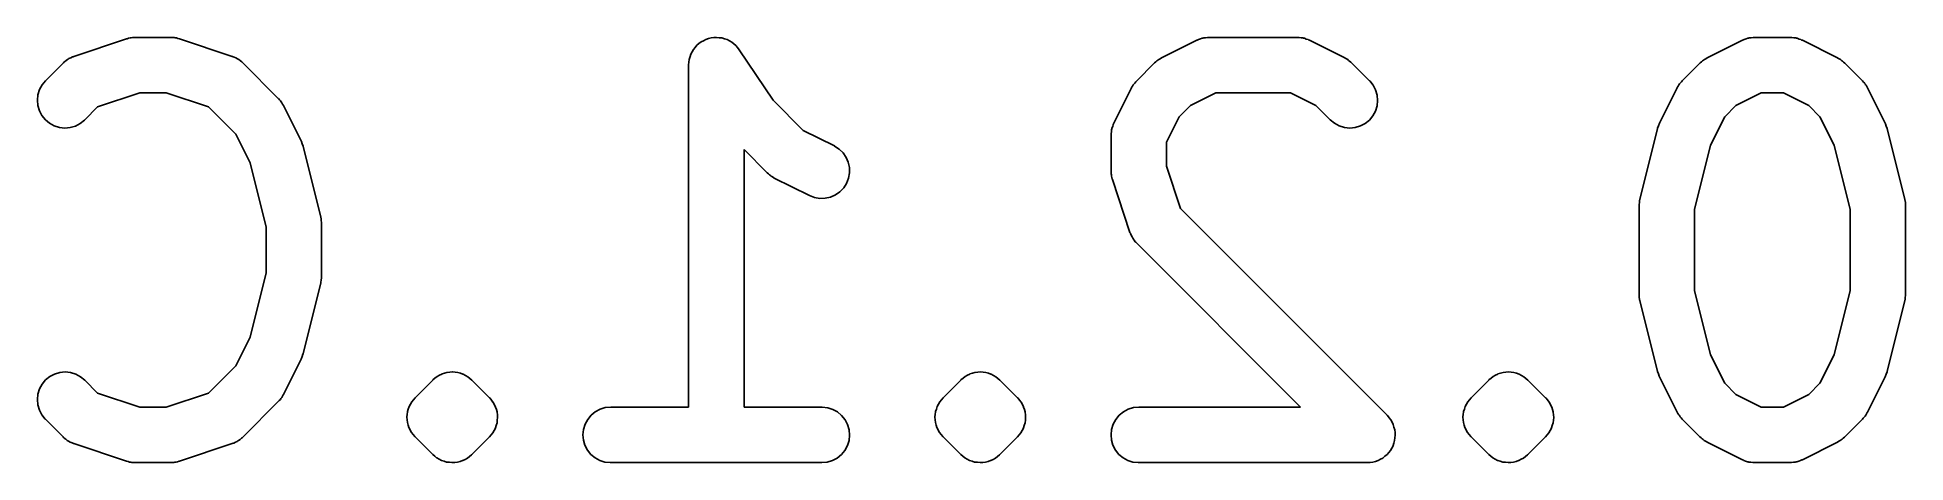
# Model space of a CAD drawing. Extents: x 3.251 to 3.45, y -3.471 to -3.425.
import ezdxf

# ---------------------------------------------------------------- set-up
doc = ezdxf.new("R2010")
doc.units = 0
doc.header["$MEASUREMENT"] = 0
doc.layers.add('BLACK', color=7, linetype='CONTINUOUS')

msp = doc.modelspace()

# ---------------------------------------------------------------- linework, layer by layer
at = {"layer": 'BLACK', "linetype": 'CONTINUOUS'}
for p, q in [((3.25439, -3.42751), (3.26001, -3.42564)), ((3.26001, -3.42564), (3.26005, -3.42563)), ((3.26005, -3.42563), (3.26022, -3.42559)), ((3.26022, -3.42559), (3.26038, -3.42554)), ((3.26038, -3.42554), (3.2605, -3.42553)), ((3.2605, -3.42553), (3.26062, -3.42551)), ((3.26062, -3.42551), (3.26078, -3.4255)), ((3.26078, -3.4255), (3.26095, -3.42549)), ((3.26095, -3.42549), (3.2647, -3.42549)), ((3.2647, -3.42549), (3.26474, -3.42549)), ((3.26474, -3.42549), (3.2649, -3.42551)), ((3.2649, -3.42551), (3.26507, -3.42551)), ((3.26507, -3.42551), (3.26519, -3.42554)), ((3.26519, -3.42554), (3.26531, -3.42555)), ((3.26531, -3.42555), (3.26547, -3.4256)), ((3.26547, -3.4256), (3.26563, -3.42564)), ((3.26563, -3.42564), (3.27126, -3.42751)), ((3.32038, -3.42677), (3.32056, -3.42655)), ((3.32038, -3.42678), (3.32038, -3.42677)), ((3.32038, -3.42677), (3.32038, -3.42677)), ((3.32056, -3.42655), (3.32075, -3.42633)), ((3.32075, -3.42633), (3.32097, -3.42615)), ((3.32075, -3.42633), (3.32075, -3.42633)), ((3.32075, -3.42633), (3.32075, -3.42633)), ((3.32097, -3.42615), (3.3212, -3.42597)), ((3.3212, -3.42597), (3.32145, -3.42584)), ((3.3212, -3.42597), (3.3212, -3.42597)), ((3.3212, -3.42597), (3.3212, -3.42597)), ((3.32145, -3.42584), (3.32171, -3.4257)), ((3.32171, -3.4257), (3.32198, -3.42562)), ((3.32171, -3.4257), (3.32171, -3.4257)), ((3.32171, -3.4257), (3.32171, -3.4257)), ((3.32198, -3.42562), (3.32226, -3.42554)), ((3.32226, -3.42554), (3.32254, -3.42551)), ((3.32226, -3.42554), (3.32226, -3.42554)), ((3.32226, -3.42554), (3.32226, -3.42554)), ((3.32254, -3.42551), (3.32283, -3.42549)), ((3.32283, -3.42549), (3.32284, -3.42549)), ((3.32283, -3.42549), (3.32283, -3.42549)), ((3.32284, -3.42549), (3.32311, -3.42552)), ((3.32311, -3.42552), (3.32341, -3.42555)), ((3.32341, -3.42555), (3.32341, -3.42555)), ((3.32341, -3.42555), (3.32341, -3.42555)), ((3.32341, -3.42555), (3.32369, -3.42563)), ((3.32369, -3.42563), (3.32396, -3.42572)), ((3.32396, -3.42572), (3.32396, -3.42572)), ((3.32396, -3.42572), (3.32396, -3.42572)), ((3.32396, -3.42572), (3.32422, -3.42586)), ((3.32422, -3.42586), (3.32446, -3.42599)), ((3.32446, -3.42599), (3.32446, -3.42599)), ((3.32446, -3.42599), (3.32447, -3.42599)), ((3.32447, -3.42599), (3.32468, -3.42617)), ((3.32468, -3.42617), (3.32491, -3.42636)), ((3.32491, -3.42636), (3.32491, -3.42636)), ((3.32491, -3.42636), (3.32491, -3.42636)), ((3.32491, -3.42636), (3.32509, -3.42658)), ((3.32509, -3.42658), (3.32527, -3.4268)), ((3.37024, -3.42767), (3.37399, -3.4258)), ((3.37399, -3.4258), (3.37403, -3.42578)), ((3.37403, -3.42578), (3.37411, -3.42575)), ((3.37411, -3.42575), (3.37418, -3.42571)), ((3.37418, -3.42571), (3.37438, -3.42565)), ((3.37438, -3.42565), (3.37457, -3.42558)), ((3.37457, -3.42558), (3.37465, -3.42557)), ((3.37465, -3.42557), (3.37474, -3.42554)), ((3.37474, -3.42554), (3.37494, -3.42552)), ((3.37494, -3.42552), (3.37514, -3.42549)), ((3.37514, -3.42549), (3.37522, -3.4255)), ((3.37522, -3.4255), (3.37531, -3.42549)), ((3.37531, -3.42549), (3.38468, -3.42549)), ((3.38468, -3.42549), (3.38472, -3.42549)), ((3.38472, -3.42549), (3.38481, -3.4255)), ((3.38481, -3.4255), (3.3849, -3.4255)), ((3.3849, -3.4255), (3.3851, -3.42553)), ((3.3851, -3.42553), (3.3853, -3.42555)), ((3.3853, -3.42555), (3.38538, -3.42558)), ((3.38538, -3.42558), (3.38547, -3.42559)), ((3.38547, -3.42559), (3.38565, -3.42567)), ((3.38565, -3.42567), (3.38585, -3.42573)), ((3.38585, -3.42573), (3.38592, -3.42577)), ((3.38592, -3.42577), (3.386, -3.4258)), ((3.386, -3.4258), (3.38975, -3.42767)), ((3.42836, -3.42767), (3.43211, -3.4258)), ((3.43211, -3.4258), (3.43214, -3.42578)), ((3.43214, -3.42578), (3.43223, -3.42575)), ((3.43223, -3.42575), (3.4323, -3.42571)), ((3.4323, -3.42571), (3.4325, -3.42565)), ((3.4325, -3.42565), (3.43268, -3.42558)), ((3.43268, -3.42558), (3.43277, -3.42557)), ((3.43277, -3.42557), (3.43285, -3.42554)), ((3.43285, -3.42554), (3.43305, -3.42552)), ((3.43305, -3.42552), (3.43325, -3.42549)), ((3.43325, -3.42549), (3.43334, -3.4255)), ((3.43334, -3.4255), (3.43343, -3.42549)), ((3.43343, -3.42549), (3.43718, -3.42549)), ((3.43718, -3.42549), (3.43722, -3.42549)), ((3.43722, -3.42549), (3.4373, -3.4255)), ((3.4373, -3.4255), (3.43739, -3.4255)), ((3.43739, -3.4255), (3.43759, -3.42553)), ((3.43759, -3.42553), (3.43779, -3.42555)), ((3.43779, -3.42555), (3.43787, -3.42558)), ((3.43787, -3.42558), (3.43796, -3.42559)), ((3.43796, -3.42559), (3.43815, -3.42567)), ((3.43815, -3.42567), (3.43834, -3.42573)), ((3.43834, -3.42573), (3.43842, -3.42577)), ((3.43842, -3.42577), (3.4385, -3.4258)), ((3.4385, -3.4258), (3.44225, -3.42767)), ((3.25136, -3.4301), (3.25324, -3.42823)), ((3.25324, -3.42823), (3.25327, -3.4282)), ((3.25327, -3.4282), (3.25333, -3.42814)), ((3.25333, -3.42814), (3.25339, -3.42808)), ((3.25339, -3.42808), (3.25356, -3.42796)), ((3.25356, -3.42796), (3.25372, -3.42784)), ((3.25372, -3.42784), (3.25379, -3.4278)), ((3.25379, -3.4278), (3.25386, -3.42775)), ((3.25386, -3.42775), (3.25405, -3.42767)), ((3.25405, -3.42767), (3.25423, -3.42757)), ((3.25423, -3.42757), (3.25431, -3.42755)), ((3.25431, -3.42755), (3.25439, -3.42751)), ((3.27126, -3.42751), (3.2713, -3.42753)), ((3.2713, -3.42753), (3.27137, -3.42756)), ((3.27137, -3.42756), (3.27146, -3.42759)), ((3.27146, -3.42759), (3.27164, -3.42768)), ((3.27164, -3.42768), (3.27182, -3.42777)), ((3.27182, -3.42777), (3.27189, -3.42782)), ((3.27189, -3.42782), (3.27197, -3.42786)), ((3.27197, -3.42786), (3.27212, -3.42799)), ((3.27212, -3.42799), (3.27228, -3.42811)), ((3.27228, -3.42811), (3.27234, -3.42817)), ((3.27234, -3.42817), (3.27241, -3.42823)), ((3.27241, -3.42823), (3.27616, -3.43198)), ((3.31986, -3.4284), (3.3199, -3.42812)), ((3.31986, -3.42844), (3.31986, -3.4284)), ((3.31986, -3.4284), (3.31986, -3.4284)), ((3.31986, -3.4284), (3.31986, -3.4284)), ((3.31986, -3.4284), (3.31986, -3.4284)), ((3.31986, -3.46486), (3.31986, -3.42844)), ((3.3199, -3.42812), (3.31993, -3.42783)), ((3.31993, -3.42783), (3.32002, -3.42754)), ((3.31993, -3.42783), (3.31993, -3.42783)), ((3.31993, -3.42783), (3.31993, -3.42783)), ((3.32002, -3.42754), (3.3201, -3.42728)), ((3.3201, -3.42728), (3.32024, -3.42702)), ((3.3201, -3.42728), (3.3201, -3.42728)), ((3.3201, -3.42728), (3.3201, -3.42728)), ((3.32024, -3.42702), (3.32038, -3.42678)), ((3.32527, -3.4268), (3.32886, -3.43218)), ((3.3676, -3.4301), (3.36947, -3.42823)), ((3.36947, -3.42823), (3.3695, -3.4282)), ((3.3695, -3.4282), (3.36963, -3.42809)), ((3.36963, -3.42809), (3.36975, -3.42798)), ((3.36975, -3.42798), (3.36986, -3.42792)), ((3.36986, -3.42792), (3.36995, -3.42784)), ((3.36995, -3.42784), (3.3701, -3.42776)), ((3.3701, -3.42776), (3.37024, -3.42767)), ((3.38975, -3.42767), (3.38979, -3.42769)), ((3.38979, -3.42769), (3.38993, -3.42778)), ((3.38993, -3.42778), (3.39008, -3.42786)), ((3.39008, -3.42786), (3.39017, -3.42794)), ((3.39017, -3.42794), (3.39027, -3.42801)), ((3.39027, -3.42801), (3.39039, -3.42812)), ((3.39039, -3.42812), (3.39052, -3.42823)), ((3.39052, -3.42823), (3.3924, -3.4301)), ((3.42571, -3.4301), (3.42759, -3.42823)), ((3.42759, -3.42823), (3.42762, -3.4282)), ((3.42762, -3.4282), (3.42775, -3.42809)), ((3.42775, -3.42809), (3.42787, -3.42798)), ((3.42787, -3.42798), (3.42797, -3.42792)), ((3.42797, -3.42792), (3.42807, -3.42784)), ((3.42807, -3.42784), (3.42822, -3.42776)), ((3.42822, -3.42776), (3.42836, -3.42767)), ((3.44225, -3.42767), (3.44228, -3.42769)), ((3.44228, -3.42769), (3.44242, -3.42778)), ((3.44242, -3.42778), (3.44257, -3.42786)), ((3.44257, -3.42786), (3.44266, -3.42794)), ((3.44266, -3.42794), (3.44277, -3.42801)), ((3.44277, -3.42801), (3.44289, -3.42812)), ((3.44289, -3.42812), (3.44301, -3.42823)), ((3.44301, -3.42823), (3.44489, -3.4301)), ((3.25072, -3.43105), (3.251, -3.43055)), ((3.251, -3.43055), (3.25136, -3.4301)), ((3.36706, -3.43083), (3.36715, -3.43069)), ((3.36715, -3.43069), (3.36723, -3.43055)), ((3.36723, -3.43055), (3.36731, -3.43045)), ((3.36731, -3.43045), (3.36738, -3.43035)), ((3.36738, -3.43035), (3.36749, -3.43023)), ((3.36749, -3.43023), (3.3676, -3.4301)), ((3.3924, -3.4301), (3.39242, -3.43013)), ((3.39242, -3.43013), (3.39278, -3.43058)), ((3.39278, -3.43058), (3.39305, -3.43109)), ((3.42518, -3.43083), (3.42527, -3.43069)), ((3.42527, -3.43069), (3.42535, -3.43055)), ((3.42535, -3.43055), (3.42543, -3.43045)), ((3.42543, -3.43045), (3.42549, -3.43035)), ((3.42549, -3.43035), (3.42561, -3.43023)), ((3.42561, -3.43023), (3.42571, -3.4301)), ((3.44489, -3.4301), (3.44492, -3.43013)), ((3.44492, -3.43013), (3.44502, -3.43026)), ((3.44502, -3.43026), (3.44514, -3.43038)), ((3.44514, -3.43038), (3.4452, -3.43049)), ((3.4452, -3.43049), (3.44528, -3.43058)), ((3.44528, -3.43058), (3.44535, -3.43073)), ((3.44535, -3.43073), (3.44544, -3.43087)), ((3.2505, -3.43218), (3.25056, -3.43161)), ((3.25055, -3.43275), (3.2505, -3.43218)), ((3.25056, -3.43161), (3.25072, -3.43105)), ((3.26143, -3.43139), (3.25692, -3.4329)), ((3.26422, -3.43139), (3.26143, -3.43139)), ((3.26873, -3.4329), (3.26422, -3.43139)), ((3.27616, -3.43198), (3.27619, -3.43201)), ((3.27619, -3.43201), (3.27629, -3.43214)), ((3.27629, -3.43214), (3.27641, -3.43226)), ((3.27641, -3.43226), (3.27647, -3.43236)), ((3.27647, -3.43236), (3.27655, -3.43246)), ((3.27655, -3.43246), (3.27662, -3.4326)), ((3.27662, -3.4326), (3.27671, -3.43274)), ((3.27671, -3.43274), (3.27859, -3.43649)), ((3.32886, -3.43218), (3.33206, -3.43539)), ((3.36517, -3.43462), (3.36704, -3.43087)), ((3.36704, -3.43087), (3.36706, -3.43083)), ((3.37331, -3.43274), (3.37211, -3.43394)), ((3.37601, -3.43139), (3.37331, -3.43274)), ((3.38399, -3.43139), (3.37601, -3.43139)), ((3.38668, -3.43274), (3.38399, -3.43139)), ((3.38822, -3.43428), (3.38668, -3.43274)), ((3.39305, -3.43109), (3.39321, -3.43165)), ((3.39326, -3.43222), (3.3932, -3.43279)), ((3.39321, -3.43165), (3.39326, -3.43222)), ((3.42329, -3.43462), (3.42516, -3.43087)), ((3.42516, -3.43087), (3.42518, -3.43083)), ((3.43143, -3.43274), (3.43023, -3.43394)), ((3.43412, -3.43139), (3.43143, -3.43274)), ((3.43648, -3.43139), (3.43412, -3.43139)), ((3.43918, -3.43274), (3.43648, -3.43139)), ((3.44037, -3.43394), (3.43918, -3.43274)), ((3.44544, -3.43087), (3.44732, -3.43462)), ((3.25072, -3.43331), (3.25055, -3.43275)), ((3.25098, -3.43382), (3.25072, -3.43331)), ((3.25135, -3.43426), (3.25098, -3.43382)), ((3.25179, -3.43463), (3.25135, -3.43426)), ((3.2523, -3.43491), (3.25179, -3.43463)), ((3.25506, -3.43467), (3.25455, -3.43493)), ((3.25551, -3.43431), (3.25506, -3.43467)), ((3.25554, -3.43428), (3.25551, -3.43431)), ((3.25692, -3.4329), (3.25554, -3.43428)), ((3.27165, -3.43581), (3.26873, -3.4329)), ((3.3651, -3.43478), (3.36514, -3.4347)), ((3.36514, -3.4347), (3.36517, -3.43462)), ((3.37211, -3.43394), (3.37076, -3.43664)), ((3.38866, -3.43464), (3.38822, -3.43428)), ((3.38917, -3.43492), (3.38866, -3.43464)), ((3.39193, -3.43465), (3.39142, -3.43492)), ((3.39238, -3.43429), (3.39193, -3.43465)), ((3.39275, -3.43385), (3.39238, -3.43429)), ((3.39303, -3.43334), (3.39275, -3.43385)), ((3.3932, -3.43279), (3.39303, -3.43334)), ((3.42318, -3.4349), (3.42327, -3.43464)), ((3.42327, -3.43464), (3.42328, -3.43463)), ((3.42328, -3.43463), (3.42329, -3.43462)), ((3.43023, -3.43394), (3.42871, -3.43697)), ((3.44189, -3.43697), (3.44037, -3.43394)), ((3.44732, -3.43462), (3.44733, -3.43466)), ((3.44733, -3.43466), (3.44734, -3.43467)), ((3.44734, -3.43467), (3.44735, -3.43468)), ((3.44735, -3.43468), (3.44744, -3.43494)), ((3.25285, -3.43508), (3.2523, -3.43491)), ((3.25342, -3.43514), (3.25285, -3.43508)), ((3.25399, -3.43509), (3.25342, -3.43514)), ((3.25455, -3.43493), (3.25399, -3.43509)), ((3.27316, -3.43884), (3.27165, -3.43581)), ((3.27859, -3.43649), (3.27861, -3.43653)), ((3.27861, -3.43653), (3.27861, -3.43654)), ((3.27861, -3.43654), (3.27862, -3.43656)), ((3.27862, -3.43656), (3.27871, -3.43681)), ((3.33206, -3.43539), (3.33539, -3.43705)), ((3.36486, -3.4359), (3.36487, -3.43581)), ((3.36486, -3.43594), (3.36486, -3.4359)), ((3.36486, -3.43969), (3.36486, -3.43594)), ((3.36487, -3.43572), (3.3649, -3.43553)), ((3.36487, -3.43581), (3.36487, -3.43572)), ((3.3649, -3.43553), (3.36492, -3.43533)), ((3.36492, -3.43533), (3.36495, -3.43524)), ((3.36495, -3.43524), (3.36496, -3.43516)), ((3.36496, -3.43516), (3.36504, -3.43497)), ((3.36504, -3.43497), (3.3651, -3.43478)), ((3.37076, -3.43664), (3.37076, -3.43921)), ((3.38972, -3.43508), (3.38917, -3.43492)), ((3.3903, -3.43514), (3.38972, -3.43508)), ((3.39087, -3.43509), (3.3903, -3.43514)), ((3.39142, -3.43492), (3.39087, -3.43509)), ((3.42119, -3.44272), (3.42306, -3.43522)), ((3.42306, -3.43522), (3.42307, -3.43518)), ((3.42307, -3.43518), (3.42308, -3.43517)), ((3.42308, -3.43516), (3.42318, -3.4349)), ((3.42308, -3.43517), (3.42308, -3.43516)), ((3.44744, -3.43494), (3.44753, -3.4352)), ((3.44753, -3.4352), (3.44754, -3.43521)), ((3.44754, -3.43521), (3.44754, -3.43522)), ((3.44754, -3.43522), (3.44942, -3.44272)), ((3.27871, -3.43681), (3.2788, -3.43707)), ((3.2788, -3.43707), (3.27881, -3.43708)), ((3.27881, -3.43708), (3.27881, -3.4371)), ((3.27881, -3.4371), (3.28069, -3.4446)), ((3.32823, -3.4399), (3.32577, -3.43744)), ((3.32577, -3.43744), (3.32577, -3.46486)), ((3.33539, -3.43705), (3.33542, -3.43707)), ((3.33542, -3.43707), (3.33591, -3.43738)), ((3.33591, -3.43738), (3.33632, -3.43778)), ((3.33632, -3.43778), (3.33665, -3.43826)), ((3.33665, -3.43826), (3.33688, -3.43878)), ((3.42871, -3.43697), (3.42701, -3.4438)), ((3.4436, -3.4438), (3.44189, -3.43697)), ((3.27487, -3.44568), (3.27316, -3.43884)), ((3.32836, -3.44001), (3.32823, -3.4399)), ((3.32847, -3.44012), (3.32836, -3.44001)), ((3.32858, -3.44019), (3.32847, -3.44012)), ((3.32867, -3.44027), (3.32858, -3.44019)), ((3.32882, -3.44035), (3.32867, -3.44027)), ((3.32896, -3.44044), (3.32882, -3.44035)), ((3.32899, -3.44046), (3.32896, -3.44044)), ((3.33274, -3.44233), (3.32899, -3.44046)), ((3.33691, -3.44049), (3.3367, -3.44103)), ((3.33688, -3.43878), (3.337, -3.43935)), ((3.33701, -3.43992), (3.33691, -3.44049)), ((3.337, -3.43935), (3.33701, -3.43992)), ((3.36487, -3.43985), (3.36486, -3.43969)), ((3.36488, -3.44002), (3.36487, -3.43985)), ((3.3649, -3.44014), (3.36488, -3.44002)), ((3.36491, -3.44026), (3.3649, -3.44014)), ((3.36496, -3.44042), (3.36491, -3.44026)), ((3.365, -3.44058), (3.36496, -3.44042)), ((3.36501, -3.44062), (3.365, -3.44058)), ((3.36688, -3.44625), (3.36501, -3.44062)), ((3.37076, -3.43921), (3.37227, -3.44372)), ((3.33328, -3.44254), (3.33274, -3.44233)), ((3.33385, -3.44263), (3.33328, -3.44254)), ((3.33443, -3.44262), (3.33385, -3.44263)), ((3.33499, -3.44249), (3.33443, -3.44262)), ((3.33552, -3.44226), (3.33499, -3.44249)), ((3.33599, -3.44193), (3.33552, -3.44226)), ((3.33639, -3.44151), (3.33599, -3.44193)), ((3.3367, -3.44103), (3.33639, -3.44151)), ((3.28069, -3.4446), (3.2807, -3.44464)), ((3.2807, -3.44464), (3.2807, -3.44469)), ((3.37227, -3.44372), (3.39427, -3.46572)), ((3.4211, -3.44329), (3.42114, -3.44306)), ((3.42111, -3.44334), (3.4211, -3.44329)), ((3.4211, -3.4434), (3.42111, -3.44334)), ((3.4211, -3.44344), (3.4211, -3.4434)), ((3.4211, -3.45281), (3.4211, -3.44344)), ((3.42114, -3.44306), (3.42116, -3.44282)), ((3.42116, -3.44282), (3.42118, -3.44277)), ((3.42118, -3.44277), (3.42119, -3.44272)), ((3.42701, -3.4438), (3.42701, -3.45245)), ((3.4436, -3.45245), (3.4436, -3.4438)), ((3.44942, -3.44272), (3.44942, -3.44276)), ((3.44942, -3.44276), (3.44943, -3.44281)), ((3.44943, -3.44281), (3.44945, -3.44286)), ((3.44945, -3.44286), (3.44947, -3.4431)), ((3.44947, -3.4431), (3.4495, -3.44333)), ((3.4495, -3.44333), (3.4495, -3.44339)), ((3.4495, -3.44339), (3.4495, -3.44344)), ((3.4495, -3.44344), (3.4495, -3.45281)), ((3.27487, -3.45057), (3.27487, -3.44568)), ((3.2807, -3.44469), (3.28072, -3.44474)), ((3.28072, -3.44474), (3.28074, -3.44497)), ((3.28074, -3.44497), (3.28077, -3.44521)), ((3.28077, -3.44521), (3.28077, -3.44526)), ((3.28077, -3.44526), (3.28077, -3.44531)), ((3.28077, -3.44531), (3.28077, -3.45094)), ((3.36692, -3.44633), (3.36688, -3.44625)), ((3.36694, -3.44641), (3.36692, -3.44633)), ((3.36704, -3.44659), (3.36694, -3.44641)), ((3.36712, -3.44677), (3.36704, -3.44659)), ((3.36717, -3.44684), (3.36712, -3.44677)), ((3.36721, -3.44692), (3.36717, -3.44684)), ((3.36733, -3.44708), (3.36721, -3.44692)), ((3.36745, -3.44724), (3.36733, -3.44708)), ((3.36751, -3.4473), (3.36745, -3.44724)), ((3.36757, -3.44737), (3.36751, -3.4473)), ((3.3676, -3.4474), (3.36757, -3.44737)), ((3.38505, -3.46486), (3.3676, -3.4474)), ((3.27316, -3.45741), (3.27487, -3.45057)), ((3.28069, -3.45165), (3.27881, -3.45915)), ((3.28071, -3.45155), (3.28069, -3.4516)), ((3.28069, -3.4516), (3.28069, -3.45165)), ((3.28074, -3.45132), (3.28071, -3.45155)), ((3.28077, -3.45108), (3.28074, -3.45132)), ((3.28077, -3.45094), (3.28077, -3.45098)), ((3.28077, -3.45098), (3.28077, -3.45103)), ((3.28077, -3.45103), (3.28077, -3.45108)), ((3.42701, -3.45245), (3.42871, -3.45928)), ((3.44189, -3.45928), (3.4436, -3.45245)), ((3.42111, -3.45286), (3.4211, -3.45281)), ((3.4211, -3.45292), (3.42111, -3.45286)), ((3.42113, -3.45315), (3.4211, -3.45292)), ((3.42116, -3.45339), (3.42113, -3.45315)), ((3.42117, -3.45344), (3.42116, -3.45339)), ((3.42118, -3.45349), (3.42117, -3.45344)), ((3.42119, -3.45353), (3.42118, -3.45349)), ((3.42306, -3.46103), (3.42119, -3.45353)), ((3.44942, -3.45353), (3.44754, -3.46103)), ((3.44944, -3.45343), (3.44942, -3.45348)), ((3.44942, -3.45348), (3.44942, -3.45353)), ((3.44946, -3.45319), (3.44944, -3.45343)), ((3.4495, -3.45296), (3.44946, -3.45319)), ((3.4495, -3.45281), (3.4495, -3.45285)), ((3.4495, -3.45285), (3.4495, -3.45291)), ((3.4495, -3.45291), (3.4495, -3.45296)), ((3.27165, -3.46044), (3.27316, -3.45741)), ((3.26873, -3.46335), (3.27165, -3.46044)), ((3.27859, -3.45976), (3.27671, -3.46351)), ((3.2786, -3.45973), (3.27859, -3.45974)), ((3.27859, -3.45974), (3.27859, -3.45976)), ((3.2787, -3.45948), (3.2786, -3.45973)), ((3.27879, -3.45922), (3.2787, -3.45948)), ((3.2788, -3.45921), (3.27879, -3.45922)), ((3.27881, -3.45915), (3.2788, -3.45919)), ((3.2788, -3.45919), (3.2788, -3.45921)), ((3.42871, -3.45928), (3.43023, -3.46231)), ((3.44037, -3.46231), (3.44189, -3.45928)), ((3.25073, -3.46291), (3.25101, -3.4624)), ((3.25101, -3.4624), (3.25138, -3.46196)), ((3.25138, -3.46196), (3.25182, -3.4616)), ((3.25182, -3.4616), (3.25233, -3.46133)), ((3.25233, -3.46133), (3.25289, -3.46116)), ((3.25289, -3.46116), (3.25346, -3.46111)), ((3.25346, -3.46111), (3.25403, -3.46117)), ((3.25403, -3.46117), (3.25458, -3.46133)), ((3.25458, -3.46133), (3.25509, -3.46161)), ((3.25509, -3.46161), (3.25554, -3.46197)), ((3.25554, -3.46197), (3.25692, -3.46335)), ((3.29073, -3.46385), (3.29261, -3.46197)), ((3.29261, -3.46197), (3.29262, -3.46196)), ((3.29262, -3.46196), (3.29263, -3.46195)), ((3.29262, -3.46196), (3.29262, -3.46196)), ((3.29262, -3.46196), (3.29262, -3.46196)), ((3.29263, -3.46195), (3.29264, -3.46194)), ((3.29263, -3.46195), (3.29263, -3.46195)), ((3.29263, -3.46195), (3.29263, -3.46195)), ((3.29264, -3.46194), (3.29285, -3.46177)), ((3.29285, -3.46177), (3.29307, -3.4616)), ((3.29307, -3.4616), (3.29307, -3.46159)), ((3.29307, -3.46159), (3.29308, -3.46159)), ((3.29308, -3.46159), (3.29309, -3.46158)), ((3.29308, -3.46159), (3.29308, -3.46159)), ((3.29309, -3.46158), (3.29333, -3.46146)), ((3.29333, -3.46146), (3.29358, -3.46133)), ((3.29358, -3.46133), (3.29359, -3.46132)), ((3.29358, -3.46133), (3.29358, -3.46133)), ((3.29359, -3.46132), (3.29359, -3.46132)), ((3.29359, -3.46132), (3.2936, -3.46132)), ((3.2936, -3.46132), (3.29386, -3.46124)), ((3.29386, -3.46124), (3.29413, -3.46116)), ((3.29413, -3.46116), (3.29414, -3.46116)), ((3.29414, -3.46116), (3.29414, -3.46116)), ((3.29414, -3.46116), (3.29415, -3.46116)), ((3.29415, -3.46116), (3.29443, -3.46113)), ((3.29415, -3.46116), (3.29415, -3.46116)), ((3.29443, -3.46113), (3.2947, -3.46111)), ((3.2947, -3.46111), (3.29471, -3.46111)), ((3.29471, -3.46111), (3.29472, -3.46111)), ((3.29472, -3.46111), (3.29472, -3.46111)), ((3.29472, -3.46111), (3.29473, -3.46111)), ((3.29473, -3.46111), (3.295, -3.46114)), ((3.295, -3.46114), (3.29528, -3.46117)), ((3.29528, -3.46117), (3.29528, -3.46117)), ((3.29528, -3.46117), (3.29529, -3.46117)), ((3.29529, -3.46117), (3.29529, -3.46117)), ((3.29529, -3.46117), (3.2953, -3.46117)), ((3.2953, -3.46117), (3.29556, -3.46125)), ((3.29556, -3.46125), (3.29556, -3.46125)), ((3.29556, -3.46125), (3.29583, -3.46133)), ((3.29583, -3.46133), (3.29583, -3.46134)), ((3.29583, -3.46134), (3.29584, -3.46134)), ((3.29584, -3.46134), (3.29584, -3.46134)), ((3.29584, -3.46134), (3.29585, -3.46134)), ((3.29585, -3.46134), (3.29609, -3.46147)), ((3.29609, -3.46147), (3.29634, -3.46161)), ((3.29634, -3.46161), (3.29634, -3.46161)), ((3.29634, -3.46161), (3.29635, -3.46161)), ((3.29635, -3.46161), (3.29635, -3.46162)), ((3.29635, -3.46162), (3.29635, -3.46162)), ((3.29635, -3.46162), (3.29657, -3.4618)), ((3.29657, -3.4618), (3.29678, -3.46197)), ((3.29678, -3.46197), (3.29866, -3.46385)), ((3.34697, -3.46385), (3.34885, -3.46197)), ((3.34885, -3.46197), (3.34886, -3.46196)), ((3.34886, -3.46196), (3.34887, -3.46195)), ((3.34886, -3.46196), (3.34886, -3.46196)), ((3.34886, -3.46196), (3.34886, -3.46196)), ((3.34887, -3.46195), (3.34888, -3.46194)), ((3.34887, -3.46195), (3.34887, -3.46195)), ((3.34887, -3.46195), (3.34887, -3.46195)), ((3.34888, -3.46194), (3.3491, -3.46177)), ((3.3491, -3.46177), (3.34931, -3.4616)), ((3.34931, -3.4616), (3.34932, -3.46159)), ((3.34932, -3.46159), (3.34932, -3.46159)), ((3.34932, -3.46159), (3.34933, -3.46159)), ((3.34933, -3.46158), (3.34957, -3.46146)), ((3.34933, -3.46159), (3.34933, -3.46158)), ((3.34957, -3.46146), (3.34982, -3.46133)), ((3.34982, -3.46133), (3.34983, -3.46133)), ((3.34983, -3.46133), (3.34983, -3.46132)), ((3.34983, -3.46132), (3.34984, -3.46132)), ((3.34984, -3.46132), (3.35011, -3.46124)), ((3.34984, -3.46132), (3.34984, -3.46132)), ((3.35011, -3.46124), (3.35037, -3.46116)), ((3.35037, -3.46116), (3.35038, -3.46116)), ((3.35038, -3.46116), (3.35038, -3.46116)), ((3.35038, -3.46116), (3.35039, -3.46116)), ((3.35039, -3.46116), (3.35067, -3.46113)), ((3.35039, -3.46116), (3.35039, -3.46116)), ((3.35067, -3.46113), (3.35095, -3.46111)), ((3.35095, -3.46111), (3.35096, -3.46111)), ((3.35095, -3.46111), (3.35095, -3.46111)), ((3.35096, -3.46111), (3.35096, -3.46111)), ((3.35096, -3.46111), (3.35097, -3.46111)), ((3.35097, -3.46111), (3.35124, -3.46114)), ((3.35124, -3.46114), (3.35152, -3.46117)), ((3.35152, -3.46117), (3.35153, -3.46117)), ((3.35153, -3.46117), (3.35153, -3.46117)), ((3.35153, -3.46117), (3.35154, -3.46117)), ((3.35154, -3.46117), (3.35154, -3.46117)), ((3.35154, -3.46117), (3.3518, -3.46125)), ((3.3518, -3.46125), (3.3518, -3.46125)), ((3.3518, -3.46125), (3.35207, -3.46133)), ((3.35207, -3.46133), (3.35208, -3.46134)), ((3.35208, -3.46134), (3.35208, -3.46134)), ((3.35208, -3.46134), (3.35209, -3.46134)), ((3.35209, -3.46134), (3.35209, -3.46134)), ((3.35209, -3.46134), (3.35233, -3.46147)), ((3.35233, -3.46147), (3.35258, -3.46161)), ((3.35258, -3.46161), (3.35258, -3.46161)), ((3.35258, -3.46161), (3.35259, -3.46161)), ((3.35259, -3.46161), (3.35259, -3.46162)), ((3.35259, -3.46162), (3.3526, -3.46162)), ((3.3526, -3.46162), (3.35281, -3.4618)), ((3.35281, -3.4618), (3.35303, -3.46197)), ((3.35303, -3.46197), (3.3549, -3.46385)), ((3.40322, -3.46385), (3.40509, -3.46197)), ((3.40509, -3.46197), (3.40511, -3.46196)), ((3.40511, -3.46195), (3.40512, -3.46194)), ((3.40511, -3.46196), (3.40511, -3.46195)), ((3.40511, -3.46195), (3.40511, -3.46195)), ((3.40511, -3.46195), (3.40511, -3.46195)), ((3.40511, -3.46196), (3.40511, -3.46196)), ((3.40511, -3.46196), (3.40511, -3.46196)), ((3.40512, -3.46194), (3.40534, -3.46177)), ((3.40534, -3.46177), (3.40555, -3.4616)), ((3.40555, -3.4616), (3.40556, -3.46159)), ((3.40556, -3.46159), (3.40556, -3.46159)), ((3.40556, -3.46159), (3.40557, -3.46159)), ((3.40557, -3.46158), (3.40582, -3.46146)), ((3.40557, -3.46159), (3.40557, -3.46158)), ((3.40582, -3.46146), (3.40606, -3.46133)), ((3.40606, -3.46133), (3.40607, -3.46133)), ((3.40607, -3.46133), (3.40607, -3.46132)), ((3.40607, -3.46132), (3.40608, -3.46132)), ((3.40608, -3.46132), (3.40635, -3.46124)), ((3.40608, -3.46132), (3.40608, -3.46132)), ((3.40635, -3.46124), (3.40662, -3.46116)), ((3.40662, -3.46116), (3.40662, -3.46116)), ((3.40662, -3.46116), (3.40663, -3.46116)), ((3.40663, -3.46116), (3.40663, -3.46116)), ((3.40663, -3.46116), (3.40664, -3.46116)), ((3.40664, -3.46116), (3.40691, -3.46113)), ((3.40691, -3.46113), (3.40719, -3.46111)), ((3.40719, -3.46111), (3.4072, -3.46111)), ((3.4072, -3.46111), (3.4072, -3.46111)), ((3.4072, -3.46111), (3.40721, -3.46111)), ((3.40721, -3.46111), (3.40721, -3.46111)), ((3.40721, -3.46111), (3.40748, -3.46114)), ((3.40748, -3.46114), (3.40776, -3.46117)), ((3.40776, -3.46117), (3.40777, -3.46117)), ((3.40777, -3.46117), (3.40777, -3.46117)), ((3.40777, -3.46117), (3.40778, -3.46117)), ((3.40778, -3.46117), (3.40778, -3.46117)), ((3.40778, -3.46117), (3.40804, -3.46125)), ((3.40804, -3.46125), (3.40805, -3.46125)), ((3.40805, -3.46125), (3.40832, -3.46133)), ((3.40832, -3.46133), (3.40832, -3.46134)), ((3.40832, -3.46134), (3.40832, -3.46134)), ((3.40832, -3.46134), (3.40833, -3.46134)), ((3.40833, -3.46134), (3.40833, -3.46134)), ((3.40833, -3.46134), (3.40857, -3.46147)), ((3.40857, -3.46147), (3.40882, -3.46161)), ((3.40882, -3.46161), (3.40883, -3.46161)), ((3.40883, -3.46161), (3.40883, -3.46161)), ((3.40883, -3.46161), (3.40884, -3.46162)), ((3.40884, -3.46162), (3.40884, -3.46162)), ((3.40884, -3.46162), (3.40905, -3.46179)), ((3.40905, -3.46179), (3.40927, -3.46197)), ((3.40927, -3.46197), (3.41114, -3.46385)), ((3.42307, -3.46104), (3.42306, -3.46103)), ((3.42307, -3.46105), (3.42307, -3.46104)), ((3.42316, -3.46131), (3.42307, -3.46105)), ((3.42326, -3.46157), (3.42316, -3.46131)), ((3.42326, -3.46158), (3.42326, -3.46157)), ((3.42327, -3.46159), (3.42326, -3.46158)), ((3.42329, -3.46163), (3.42327, -3.46159)), ((3.42516, -3.46538), (3.42329, -3.46163)), ((3.43023, -3.46231), (3.43143, -3.46351)), ((3.43918, -3.46351), (3.44037, -3.46231)), ((3.44732, -3.46163), (3.44544, -3.46538)), ((3.44733, -3.46161), (3.44732, -3.46162)), ((3.44732, -3.46162), (3.44732, -3.46163)), ((3.44742, -3.46135), (3.44733, -3.46161)), ((3.44752, -3.46109), (3.44742, -3.46135)), ((3.44753, -3.46108), (3.44752, -3.46109)), ((3.44754, -3.46103), (3.44753, -3.46107)), ((3.44753, -3.46107), (3.44753, -3.46108)), ((3.2505, -3.46403), (3.25056, -3.46346)), ((3.25055, -3.4646), (3.2505, -3.46403)), ((3.25056, -3.46346), (3.25073, -3.46291)), ((3.25692, -3.46335), (3.26143, -3.46486)), ((3.26422, -3.46486), (3.26873, -3.46335)), ((3.27616, -3.46427), (3.27241, -3.46802)), ((3.27627, -3.46415), (3.27616, -3.46427)), ((3.27638, -3.46403), (3.27627, -3.46415)), ((3.27645, -3.46392), (3.27638, -3.46403)), ((3.27653, -3.46383), (3.27645, -3.46392)), ((3.2766, -3.46368), (3.27653, -3.46383)), ((3.27669, -3.46354), (3.2766, -3.46368)), ((3.27671, -3.46351), (3.27669, -3.46354)), ((3.2901, -3.46478), (3.29024, -3.46454)), ((3.29024, -3.46454), (3.29037, -3.46429)), ((3.29037, -3.46429), (3.29037, -3.46428)), ((3.29037, -3.46428), (3.29038, -3.46428)), ((3.29038, -3.46428), (3.29056, -3.46406)), ((3.29056, -3.46406), (3.29073, -3.46385)), ((3.29866, -3.46385), (3.29867, -3.46386)), ((3.29867, -3.46386), (3.29867, -3.46386)), ((3.29867, -3.46386), (3.29867, -3.46386)), ((3.29867, -3.46386), (3.29869, -3.46388)), ((3.29869, -3.46388), (3.29886, -3.4641)), ((3.29886, -3.4641), (3.29903, -3.46431)), ((3.29903, -3.46431), (3.29904, -3.46432)), ((3.29904, -3.46432), (3.29905, -3.46433)), ((3.29905, -3.46433), (3.29917, -3.46457)), ((3.29917, -3.46457), (3.2993, -3.46482)), ((3.34634, -3.46478), (3.34648, -3.46454)), ((3.34648, -3.46454), (3.34661, -3.46429)), ((3.34661, -3.46429), (3.34662, -3.46428)), ((3.34662, -3.46428), (3.3468, -3.46406)), ((3.34662, -3.46428), (3.34662, -3.46428)), ((3.3468, -3.46406), (3.34697, -3.46385)), ((3.3549, -3.46385), (3.35491, -3.46386)), ((3.35491, -3.46386), (3.35491, -3.46386)), ((3.35491, -3.46386), (3.35491, -3.46386)), ((3.35491, -3.46386), (3.35493, -3.46388)), ((3.35493, -3.46388), (3.3551, -3.4641)), ((3.3551, -3.4641), (3.35528, -3.46431)), ((3.35528, -3.46431), (3.35528, -3.46432)), ((3.35528, -3.46432), (3.35529, -3.46433)), ((3.35529, -3.46433), (3.35542, -3.46457)), ((3.35542, -3.46457), (3.35555, -3.46482)), ((3.40259, -3.46478), (3.40272, -3.46454)), ((3.40272, -3.46454), (3.40285, -3.46429)), ((3.40285, -3.46429), (3.40286, -3.46428)), ((3.40286, -3.46428), (3.40304, -3.46406)), ((3.40286, -3.46428), (3.40286, -3.46428)), ((3.40304, -3.46406), (3.40322, -3.46385)), ((3.41114, -3.46385), (3.41116, -3.46386)), ((3.41116, -3.46386), (3.41116, -3.46386)), ((3.41116, -3.46386), (3.41116, -3.46386)), ((3.41116, -3.46386), (3.41117, -3.46388)), ((3.41117, -3.46388), (3.41135, -3.46409)), ((3.41135, -3.46409), (3.41152, -3.46431)), ((3.41152, -3.46431), (3.41153, -3.46432)), ((3.41153, -3.46432), (3.41153, -3.46433)), ((3.41153, -3.46433), (3.41166, -3.46457)), ((3.41166, -3.46457), (3.41179, -3.46482)), ((3.43143, -3.46351), (3.43412, -3.46486)), ((3.43648, -3.46486), (3.43918, -3.46351)), ((3.25071, -3.46516), (3.25055, -3.4646)), ((3.25097, -3.46567), (3.25071, -3.46516)), ((3.25133, -3.46612), (3.25097, -3.46567)), ((3.25136, -3.46615), (3.25133, -3.46612)), ((3.25324, -3.46802), (3.25136, -3.46615)), ((3.26143, -3.46486), (3.26422, -3.46486)), ((3.28987, -3.4659), (3.2899, -3.46563)), ((3.28987, -3.46591), (3.28987, -3.4659)), ((3.28987, -3.46593), (3.28987, -3.46591)), ((3.28989, -3.4662), (3.28987, -3.46593)), ((3.28992, -3.46648), (3.28989, -3.4662)), ((3.2899, -3.46563), (3.28993, -3.46535)), ((3.28992, -3.46649), (3.28992, -3.46648)), ((3.28992, -3.4665), (3.28992, -3.46649)), ((3.29, -3.46676), (3.28992, -3.4665)), ((3.28993, -3.46533), (3.29001, -3.46507)), ((3.28993, -3.46534), (3.28993, -3.46533)), ((3.28993, -3.46535), (3.28993, -3.46534)), ((3.29001, -3.46507), (3.29009, -3.4648)), ((3.29009, -3.4648), (3.2901, -3.46479)), ((3.2901, -3.46479), (3.2901, -3.46478)), ((3.2993, -3.46482), (3.29931, -3.46483)), ((3.29931, -3.46483), (3.29931, -3.46484)), ((3.29931, -3.46484), (3.29939, -3.46511)), ((3.29946, -3.46654), (3.29938, -3.4668)), ((3.29939, -3.46511), (3.29947, -3.46537)), ((3.29949, -3.46624), (3.29946, -3.46652)), ((3.29946, -3.46652), (3.29946, -3.46653)), ((3.29946, -3.46653), (3.29946, -3.46654)), ((3.29947, -3.46537), (3.29947, -3.46538)), ((3.29947, -3.46538), (3.29947, -3.46539)), ((3.29947, -3.46539), (3.2995, -3.46567)), ((3.29952, -3.46597), (3.29949, -3.46624)), ((3.2995, -3.46567), (3.29952, -3.46595)), ((3.29952, -3.46595), (3.29952, -3.46596)), ((3.29952, -3.46596), (3.29952, -3.46597)), ((3.30885, -3.46667), (3.30912, -3.46616)), ((3.30912, -3.46616), (3.30949, -3.46572)), ((3.30949, -3.46572), (3.30993, -3.46535)), ((3.30993, -3.46535), (3.31044, -3.46508)), ((3.31044, -3.46508), (3.31099, -3.46491)), ((3.31099, -3.46491), (3.31157, -3.46486)), ((3.31157, -3.46486), (3.31986, -3.46486)), ((3.32577, -3.46486), (3.33406, -3.46486)), ((3.33406, -3.46486), (3.33411, -3.46486)), ((3.33411, -3.46486), (3.33468, -3.46492)), ((3.33468, -3.46492), (3.33523, -3.4651)), ((3.33523, -3.4651), (3.33573, -3.46537)), ((3.33573, -3.46537), (3.33617, -3.46574)), ((3.33617, -3.46574), (3.33654, -3.46619)), ((3.33654, -3.46619), (3.3368, -3.4667)), ((3.34611, -3.4659), (3.34614, -3.46563)), ((3.34611, -3.46591), (3.34611, -3.4659)), ((3.34611, -3.46593), (3.34611, -3.46591)), ((3.34614, -3.4662), (3.34611, -3.46593)), ((3.34614, -3.46563), (3.34617, -3.46535)), ((3.34616, -3.46648), (3.34614, -3.4662)), ((3.34616, -3.46649), (3.34616, -3.46648)), ((3.34616, -3.4665), (3.34616, -3.46649)), ((3.34624, -3.46676), (3.34616, -3.4665)), ((3.34617, -3.46533), (3.34626, -3.46507)), ((3.34617, -3.46534), (3.34617, -3.46533)), ((3.34617, -3.46535), (3.34617, -3.46534)), ((3.34626, -3.46507), (3.34634, -3.4648)), ((3.34634, -3.46479), (3.34634, -3.46478)), ((3.34634, -3.4648), (3.34634, -3.46479)), ((3.35555, -3.46482), (3.35555, -3.46483)), ((3.35555, -3.46483), (3.35555, -3.46484)), ((3.35555, -3.46484), (3.35563, -3.46511)), ((3.3557, -3.46654), (3.35562, -3.4668)), ((3.35563, -3.46511), (3.35571, -3.46537)), ((3.35571, -3.46652), (3.3557, -3.46653)), ((3.3557, -3.46653), (3.3557, -3.46654)), ((3.35571, -3.46537), (3.35571, -3.46538)), ((3.35571, -3.46538), (3.35571, -3.46539)), ((3.35571, -3.46539), (3.35574, -3.46567)), ((3.35574, -3.46624), (3.35571, -3.46652)), ((3.35574, -3.46567), (3.35576, -3.46595)), ((3.35576, -3.46597), (3.35574, -3.46624)), ((3.35576, -3.46595), (3.35576, -3.46596)), ((3.35576, -3.46596), (3.35576, -3.46597)), ((3.36509, -3.46667), (3.36536, -3.46616)), ((3.36536, -3.46616), (3.36573, -3.46572)), ((3.36573, -3.46572), (3.36618, -3.46535)), ((3.36618, -3.46535), (3.36669, -3.46508)), ((3.36669, -3.46508), (3.36724, -3.46491)), ((3.36724, -3.46491), (3.36781, -3.46486)), ((3.36781, -3.46486), (3.38505, -3.46486)), ((3.39427, -3.46572), (3.39429, -3.46574)), ((3.39429, -3.46574), (3.39429, -3.46574)), ((3.39429, -3.46574), (3.39429, -3.46574)), ((3.39429, -3.46574), (3.3943, -3.46575)), ((3.3943, -3.46575), (3.39448, -3.46598)), ((3.39448, -3.46598), (3.39465, -3.46619)), ((3.39465, -3.46619), (3.39466, -3.4662)), ((3.39466, -3.4662), (3.39466, -3.4662)), ((3.39466, -3.4662), (3.39479, -3.46645)), ((3.39479, -3.46645), (3.39492, -3.4667)), ((3.40235, -3.4659), (3.40238, -3.46563)), ((3.40235, -3.46591), (3.40235, -3.4659)), ((3.40235, -3.46593), (3.40235, -3.46591)), ((3.40238, -3.4662), (3.40235, -3.46593)), ((3.40238, -3.46563), (3.40241, -3.46535)), ((3.4024, -3.46648), (3.40238, -3.4662)), ((3.40241, -3.46649), (3.4024, -3.46648)), ((3.40241, -3.46534), (3.40242, -3.46533)), ((3.40241, -3.46535), (3.40241, -3.46534)), ((3.40241, -3.4665), (3.40241, -3.46649)), ((3.40249, -3.46676), (3.40241, -3.4665)), ((3.40242, -3.46533), (3.4025, -3.46507)), ((3.4025, -3.46507), (3.40258, -3.4648)), ((3.40258, -3.46479), (3.40259, -3.46478)), ((3.40258, -3.4648), (3.40258, -3.46479)), ((3.41179, -3.46482), (3.41179, -3.46483)), ((3.41179, -3.46483), (3.4118, -3.46484)), ((3.4118, -3.46484), (3.41187, -3.46511)), ((3.41195, -3.46654), (3.41186, -3.46681)), ((3.41187, -3.46511), (3.41195, -3.46537)), ((3.41195, -3.46537), (3.41195, -3.46538)), ((3.41195, -3.46538), (3.41196, -3.46539)), ((3.41198, -3.46624), (3.41195, -3.46652)), ((3.41195, -3.46652), (3.41195, -3.46653)), ((3.41195, -3.46653), (3.41195, -3.46654)), ((3.41196, -3.46539), (3.41198, -3.46567)), ((3.41198, -3.46567), (3.41201, -3.46595)), ((3.41201, -3.46597), (3.41198, -3.46624)), ((3.41201, -3.46595), (3.41201, -3.46596)), ((3.41201, -3.46596), (3.41201, -3.46597)), ((3.42525, -3.46552), (3.42516, -3.46538)), ((3.42533, -3.46567), (3.42525, -3.46552)), ((3.4254, -3.46576), (3.42533, -3.46567)), ((3.42547, -3.46587), (3.4254, -3.46576)), ((3.42558, -3.46599), (3.42547, -3.46587)), ((3.42569, -3.46612), (3.42558, -3.46599)), ((3.42571, -3.46615), (3.42569, -3.46612)), ((3.42759, -3.46802), (3.42571, -3.46615)), ((3.43412, -3.46486), (3.43648, -3.46486)), ((3.44489, -3.46615), (3.44301, -3.46802)), ((3.44499, -3.46602), (3.44489, -3.46615)), ((3.44511, -3.4659), (3.44499, -3.46602)), ((3.44518, -3.4658), (3.44511, -3.4659)), ((3.44525, -3.4657), (3.44518, -3.4658)), ((3.44533, -3.46556), (3.44525, -3.4657)), ((3.44542, -3.46542), (3.44533, -3.46556)), ((3.44544, -3.46538), (3.44542, -3.46542)), ((3.2533, -3.46808), (3.25324, -3.46802)), ((3.25336, -3.46814), (3.2533, -3.46808)), ((3.25353, -3.46826), (3.25336, -3.46814)), ((3.25368, -3.46839), (3.25353, -3.46826)), ((3.25376, -3.46843), (3.25368, -3.46839)), ((3.25383, -3.46848), (3.25376, -3.46843)), ((3.25401, -3.46857), (3.25383, -3.46848)), ((3.27178, -3.4685), (3.2716, -3.46858)), ((3.27185, -3.46845), (3.27178, -3.4685)), ((3.27193, -3.46841), (3.27185, -3.46845)), ((3.27209, -3.46829), (3.27193, -3.46841)), ((3.27225, -3.46817), (3.27209, -3.46829)), ((3.27231, -3.46811), (3.27225, -3.46817)), ((3.27238, -3.46805), (3.27231, -3.46811)), ((3.27241, -3.46802), (3.27238, -3.46805)), ((3.29008, -3.46703), (3.29, -3.46676)), ((3.29008, -3.46704), (3.29008, -3.46703)), ((3.29009, -3.46705), (3.29008, -3.46704)), ((3.29022, -3.4673), (3.29009, -3.46705)), ((3.29034, -3.46754), (3.29022, -3.4673)), ((3.29035, -3.46755), (3.29034, -3.46754)), ((3.29035, -3.46756), (3.29035, -3.46755)), ((3.29053, -3.46778), (3.29035, -3.46756)), ((3.2907, -3.46799), (3.29053, -3.46778)), ((3.29072, -3.46801), (3.2907, -3.46799)), ((3.29073, -3.46802), (3.29072, -3.46801)), ((3.29072, -3.46801), (3.29072, -3.46801)), ((3.29072, -3.46801), (3.29072, -3.46801)), ((3.29261, -3.4699), (3.29073, -3.46802)), ((3.29866, -3.46802), (3.29678, -3.4699)), ((3.29883, -3.46781), (3.29866, -3.46802)), ((3.29901, -3.4676), (3.29883, -3.46781)), ((3.29902, -3.46759), (3.29901, -3.4676)), ((3.29916, -3.46733), (3.29902, -3.46758)), ((3.29902, -3.46758), (3.29902, -3.46759)), ((3.29929, -3.46709), (3.29916, -3.46733)), ((3.2993, -3.46707), (3.29929, -3.46708)), ((3.29929, -3.46708), (3.29929, -3.46709)), ((3.29938, -3.4668), (3.2993, -3.46707)), ((3.30861, -3.46779), (3.30867, -3.46722)), ((3.30867, -3.46836), (3.30861, -3.46779)), ((3.30867, -3.46722), (3.30885, -3.46667)), ((3.30883, -3.46892), (3.30867, -3.46836)), ((3.33696, -3.4684), (3.33679, -3.46895)), ((3.3368, -3.4667), (3.33696, -3.46726)), ((3.33696, -3.46726), (3.33702, -3.46783)), ((3.33702, -3.46783), (3.33696, -3.4684)), ((3.34632, -3.46703), (3.34624, -3.46676)), ((3.34633, -3.46704), (3.34632, -3.46703)), ((3.34633, -3.46705), (3.34633, -3.46704)), ((3.34646, -3.4673), (3.34633, -3.46705)), ((3.34659, -3.46754), (3.34646, -3.4673)), ((3.34659, -3.46755), (3.34659, -3.46754)), ((3.3466, -3.46756), (3.34659, -3.46755)), ((3.34677, -3.46778), (3.3466, -3.46756)), ((3.34695, -3.46799), (3.34677, -3.46778)), ((3.34696, -3.46801), (3.34695, -3.46799)), ((3.34697, -3.46802), (3.34696, -3.46801)), ((3.34696, -3.46801), (3.34696, -3.46801)), ((3.34696, -3.46801), (3.34696, -3.46801)), ((3.34885, -3.4699), (3.34697, -3.46802)), ((3.3549, -3.46802), (3.35303, -3.4699)), ((3.35508, -3.46781), (3.3549, -3.46802)), ((3.35525, -3.4676), (3.35508, -3.46781)), ((3.35526, -3.46759), (3.35525, -3.4676)), ((3.35527, -3.46758), (3.35526, -3.46759)), ((3.3554, -3.46733), (3.35527, -3.46758)), ((3.35553, -3.46709), (3.3554, -3.46733)), ((3.35554, -3.46707), (3.35553, -3.46708)), ((3.35553, -3.46708), (3.35553, -3.46709)), ((3.35562, -3.4668), (3.35554, -3.46707)), ((3.36486, -3.46779), (3.36492, -3.46722)), ((3.36491, -3.46836), (3.36486, -3.46779)), ((3.36507, -3.46892), (3.36491, -3.46836)), ((3.36492, -3.46722), (3.36509, -3.46667)), ((3.39492, -3.4667), (3.39492, -3.46671)), ((3.39492, -3.46671), (3.39492, -3.46671)), ((3.39492, -3.46671), (3.395, -3.46698)), ((3.39507, -3.46841), (3.39499, -3.46868)), ((3.395, -3.46698), (3.39508, -3.46726)), ((3.3951, -3.46812), (3.39507, -3.4684)), ((3.39507, -3.4684), (3.39507, -3.46841)), ((3.39507, -3.46841), (3.39507, -3.46841)), ((3.39508, -3.46726), (3.39508, -3.46726)), ((3.39508, -3.46726), (3.39508, -3.46727)), ((3.39508, -3.46727), (3.39511, -3.46755)), ((3.39513, -3.46784), (3.3951, -3.46812)), ((3.39511, -3.46755), (3.39513, -3.46783)), ((3.39513, -3.46783), (3.39513, -3.46784)), ((3.39513, -3.46784), (3.39513, -3.46784)), ((3.40256, -3.46703), (3.40249, -3.46676)), ((3.40257, -3.46704), (3.40256, -3.46703)), ((3.40257, -3.46705), (3.40257, -3.46704)), ((3.4027, -3.4673), (3.40257, -3.46705)), ((3.40283, -3.46754), (3.4027, -3.4673)), ((3.40284, -3.46755), (3.40283, -3.46754)), ((3.40284, -3.46756), (3.40284, -3.46755)), ((3.40302, -3.46778), (3.40284, -3.46756)), ((3.40319, -3.46799), (3.40302, -3.46778)), ((3.4032, -3.46801), (3.40319, -3.46799)), ((3.40322, -3.46802), (3.4032, -3.46801)), ((3.4032, -3.46801), (3.4032, -3.46801)), ((3.4032, -3.46801), (3.4032, -3.46801)), ((3.40509, -3.4699), (3.40322, -3.46802)), ((3.41114, -3.46802), (3.40927, -3.4699)), ((3.41132, -3.46781), (3.41114, -3.46802)), ((3.4115, -3.4676), (3.41132, -3.46781)), ((3.41151, -3.46758), (3.4115, -3.46759)), ((3.4115, -3.46759), (3.4115, -3.4676)), ((3.41164, -3.46733), (3.41151, -3.46758)), ((3.41177, -3.46709), (3.41164, -3.46733)), ((3.41178, -3.46708), (3.41177, -3.46709)), ((3.41186, -3.46681), (3.41178, -3.46707)), ((3.41178, -3.46707), (3.41178, -3.46708)), ((3.42772, -3.46813), (3.42759, -3.46802)), ((3.42784, -3.46824), (3.42772, -3.46813)), ((3.42794, -3.46831), (3.42784, -3.46824)), ((3.42803, -3.46839), (3.42794, -3.46831)), ((3.42818, -3.46847), (3.42803, -3.46839)), ((3.42832, -3.46856), (3.42818, -3.46847)), ((3.42836, -3.46858), (3.42832, -3.46856)), ((3.44239, -3.46849), (3.44225, -3.46858)), ((3.44253, -3.46841), (3.44239, -3.46849)), ((3.44263, -3.46834), (3.44253, -3.46841)), ((3.44273, -3.46827), (3.44263, -3.46834)), ((3.44286, -3.46816), (3.44273, -3.46827)), ((3.44298, -3.46805), (3.44286, -3.46816)), ((3.44301, -3.46802), (3.44298, -3.46805)), ((3.25419, -3.46866), (3.25401, -3.46857)), ((3.25427, -3.46869), (3.25419, -3.46866)), ((3.25435, -3.46872), (3.25427, -3.46869)), ((3.25439, -3.46874), (3.25435, -3.46872)), ((3.26001, -3.47061), (3.25439, -3.46874)), ((3.27126, -3.46874), (3.26563, -3.47061)), ((3.27134, -3.4687), (3.27126, -3.46874)), ((3.27142, -3.46868), (3.27134, -3.4687)), ((3.2716, -3.46858), (3.27142, -3.46868)), ((3.29282, -3.47007), (3.29261, -3.4699)), ((3.29303, -3.47025), (3.29282, -3.47007)), ((3.29304, -3.47025), (3.29303, -3.47025)), ((3.29304, -3.47026), (3.29304, -3.47025)), ((3.29305, -3.47026), (3.29304, -3.47026)), ((3.29329, -3.47039), (3.29305, -3.47026)), ((3.29305, -3.47026), (3.29305, -3.47026)), ((3.29354, -3.47053), (3.29329, -3.47039)), ((3.29355, -3.47053), (3.29354, -3.47053)), ((3.29356, -3.47053), (3.29355, -3.47053)), ((3.29355, -3.47053), (3.29355, -3.47053)), ((3.29356, -3.47054), (3.29356, -3.47053)), ((3.29382, -3.47062), (3.29356, -3.47054)), ((3.29579, -3.47055), (3.29552, -3.47063)), ((3.2958, -3.47055), (3.29579, -3.47055)), ((3.29581, -3.47055), (3.2958, -3.47055)), ((3.2958, -3.47055), (3.2958, -3.47055)), ((3.29605, -3.47042), (3.29581, -3.47054)), ((3.29581, -3.47054), (3.29581, -3.47055)), ((3.2963, -3.47029), (3.29605, -3.47042)), ((3.29631, -3.47028), (3.2963, -3.47029)), ((3.29632, -3.47028), (3.29631, -3.47028)), ((3.29631, -3.47028), (3.29631, -3.47028)), ((3.29653, -3.4701), (3.29632, -3.47028)), ((3.29632, -3.47028), (3.29632, -3.47028)), ((3.29675, -3.46993), (3.29653, -3.4701)), ((3.29676, -3.46992), (3.29675, -3.46993)), ((3.29677, -3.46991), (3.29676, -3.46992)), ((3.29676, -3.46992), (3.29676, -3.46992)), ((3.29676, -3.46992), (3.29676, -3.46992)), ((3.29678, -3.4699), (3.29677, -3.46991)), ((3.29677, -3.46991), (3.29677, -3.46991)), ((3.29677, -3.46991), (3.29677, -3.46991)), ((3.3091, -3.46943), (3.30883, -3.46892)), ((3.30946, -3.46988), (3.3091, -3.46943)), ((3.3099, -3.47025), (3.30946, -3.46988)), ((3.3104, -3.47052), (3.3099, -3.47025)), ((3.31095, -3.4707), (3.3104, -3.47052)), ((3.33519, -3.47054), (3.33464, -3.47071)), ((3.3357, -3.47027), (3.33519, -3.47054)), ((3.33615, -3.46991), (3.3357, -3.47027)), ((3.33651, -3.46946), (3.33615, -3.46991)), ((3.33679, -3.46895), (3.33651, -3.46946)), ((3.34906, -3.47007), (3.34885, -3.4699)), ((3.34928, -3.47025), (3.34906, -3.47007)), ((3.34929, -3.47026), (3.34928, -3.47025)), ((3.34928, -3.47025), (3.34928, -3.47025)), ((3.34954, -3.47039), (3.34929, -3.47026)), ((3.34929, -3.47026), (3.34929, -3.47026)), ((3.34929, -3.47026), (3.34929, -3.47026)), ((3.34978, -3.47053), (3.34954, -3.47039)), ((3.34979, -3.47053), (3.34978, -3.47053)), ((3.3498, -3.47053), (3.34979, -3.47053)), ((3.34979, -3.47053), (3.34979, -3.47053)), ((3.3498, -3.47054), (3.3498, -3.47053)), ((3.35007, -3.47062), (3.3498, -3.47054)), ((3.35203, -3.47055), (3.35176, -3.47063)), ((3.35204, -3.47055), (3.35203, -3.47055)), ((3.35205, -3.47055), (3.35204, -3.47055)), ((3.35204, -3.47055), (3.35204, -3.47055)), ((3.3523, -3.47042), (3.35205, -3.47054)), ((3.35205, -3.47054), (3.35205, -3.47055)), ((3.35255, -3.47029), (3.3523, -3.47042)), ((3.35256, -3.47028), (3.35255, -3.47028)), ((3.35255, -3.47028), (3.35255, -3.47028)), ((3.35255, -3.47028), (3.35255, -3.47029)), ((3.35278, -3.4701), (3.35256, -3.47028)), ((3.35256, -3.47028), (3.35256, -3.47028)), ((3.353, -3.46993), (3.35278, -3.4701)), ((3.35301, -3.46991), (3.353, -3.46992)), ((3.353, -3.46992), (3.353, -3.46992)), ((3.353, -3.46992), (3.353, -3.46992)), ((3.353, -3.46992), (3.353, -3.46993)), ((3.35303, -3.4699), (3.35301, -3.46991)), ((3.35301, -3.46991), (3.35301, -3.46991)), ((3.35301, -3.46991), (3.35301, -3.46991)), ((3.36534, -3.46943), (3.36507, -3.46892)), ((3.3657, -3.46988), (3.36534, -3.46943)), ((3.36614, -3.47025), (3.3657, -3.46988)), ((3.36665, -3.47052), (3.36614, -3.47025)), ((3.3672, -3.4707), (3.36665, -3.47052)), ((3.3933, -3.47054), (3.39303, -3.47063)), ((3.39331, -3.47054), (3.3933, -3.47054)), ((3.3933, -3.47054), (3.3933, -3.47054)), ((3.39356, -3.47041), (3.39331, -3.47054)), ((3.39381, -3.47028), (3.39356, -3.47041)), ((3.39382, -3.47027), (3.39381, -3.47027)), ((3.39381, -3.47027), (3.39381, -3.47028)), ((3.39404, -3.47009), (3.39382, -3.47027)), ((3.39426, -3.46991), (3.39404, -3.47009)), ((3.39445, -3.46968), (3.39426, -3.46991)), ((3.39426, -3.46991), (3.39426, -3.46991)), ((3.39426, -3.46991), (3.39426, -3.46991)), ((3.39462, -3.46947), (3.39445, -3.46968)), ((3.39463, -3.46947), (3.39462, -3.46947)), ((3.39477, -3.46921), (3.39463, -3.46946)), ((3.39463, -3.46946), (3.39463, -3.46947)), ((3.3949, -3.46896), (3.39477, -3.46921)), ((3.39499, -3.46868), (3.3949, -3.46895)), ((3.3949, -3.46895), (3.3949, -3.46896)), ((3.3949, -3.46896), (3.3949, -3.46896)), ((3.40531, -3.47007), (3.40509, -3.4699)), ((3.40552, -3.47025), (3.40531, -3.47007)), ((3.40553, -3.47025), (3.40552, -3.47025)), ((3.40553, -3.47026), (3.40553, -3.47025)), ((3.40554, -3.47026), (3.40553, -3.47026)), ((3.40553, -3.47026), (3.40553, -3.47026)), ((3.40578, -3.47039), (3.40554, -3.47026)), ((3.40603, -3.47053), (3.40578, -3.47039)), ((3.40604, -3.47053), (3.40603, -3.47053)), ((3.40603, -3.47053), (3.40603, -3.47053)), ((3.40605, -3.47054), (3.40604, -3.47053)), ((3.40604, -3.47053), (3.40604, -3.47053)), ((3.40631, -3.47062), (3.40605, -3.47054)), ((3.40828, -3.47055), (3.40801, -3.47063)), ((3.40829, -3.47055), (3.40828, -3.47055)), ((3.40828, -3.47055), (3.40828, -3.47055)), ((3.4083, -3.47054), (3.40829, -3.47055)), ((3.40829, -3.47055), (3.40829, -3.47055)), ((3.40854, -3.47041), (3.4083, -3.47054)), ((3.40879, -3.47029), (3.40854, -3.47041)), ((3.4088, -3.47028), (3.40879, -3.47028)), ((3.40879, -3.47028), (3.40879, -3.47029)), ((3.40881, -3.47028), (3.4088, -3.47028)), ((3.4088, -3.47028), (3.4088, -3.47028)), ((3.40902, -3.4701), (3.40881, -3.47028)), ((3.40924, -3.46993), (3.40902, -3.4701)), ((3.40925, -3.46992), (3.40924, -3.46993)), ((3.40927, -3.4699), (3.40925, -3.46991)), ((3.40925, -3.46991), (3.40925, -3.46991)), ((3.40925, -3.46991), (3.40925, -3.46991)), ((3.40925, -3.46991), (3.40925, -3.46992)), ((3.40925, -3.46992), (3.40925, -3.46992)), ((3.40925, -3.46992), (3.40925, -3.46992)), ((3.43211, -3.47045), (3.42836, -3.46858)), ((3.43219, -3.47048), (3.43211, -3.47045)), ((3.43226, -3.47052), (3.43219, -3.47048)), ((3.43246, -3.47059), (3.43226, -3.47052)), ((3.4383, -3.47054), (3.43811, -3.4706)), ((3.43838, -3.4705), (3.4383, -3.47054)), ((3.43846, -3.47047), (3.43838, -3.4705)), ((3.4385, -3.47045), (3.43846, -3.47047)), ((3.44225, -3.46858), (3.4385, -3.47045)), ((3.26018, -3.47065), (3.26001, -3.47061)), ((3.26033, -3.4707), (3.26018, -3.47065)), ((3.26046, -3.47071), (3.26033, -3.4707)), ((3.26058, -3.47074), (3.26046, -3.47071)), ((3.26074, -3.47074), (3.26058, -3.47074)), ((3.26091, -3.47076), (3.26074, -3.47074)), ((3.26095, -3.47076), (3.26091, -3.47076)), ((3.2647, -3.47076), (3.26095, -3.47076)), ((3.26486, -3.47075), (3.2647, -3.47076)), ((3.26503, -3.47074), (3.26486, -3.47075)), ((3.26515, -3.47072), (3.26503, -3.47074)), ((3.26527, -3.47071), (3.26515, -3.47072)), ((3.26543, -3.47066), (3.26527, -3.47071)), ((3.26559, -3.47062), (3.26543, -3.47066)), ((3.26563, -3.47061), (3.26559, -3.47062)), ((3.29409, -3.4707), (3.29382, -3.47062)), ((3.2941, -3.4707), (3.29409, -3.4707)), ((3.29411, -3.4707), (3.2941, -3.4707)), ((3.2941, -3.4707), (3.2941, -3.4707)), ((3.29439, -3.47073), (3.29411, -3.4707)), ((3.29411, -3.4707), (3.29411, -3.4707)), ((3.29466, -3.47076), (3.29439, -3.47073)), ((3.29467, -3.47076), (3.29466, -3.47076)), ((3.29468, -3.47076), (3.29467, -3.47076)), ((3.29467, -3.47076), (3.29467, -3.47076)), ((3.29496, -3.47074), (3.29468, -3.47076)), ((3.29468, -3.47076), (3.29468, -3.47076)), ((3.29524, -3.47071), (3.29496, -3.47074)), ((3.29525, -3.47071), (3.29524, -3.47071)), ((3.29524, -3.47071), (3.29524, -3.47071)), ((3.29526, -3.47071), (3.29525, -3.47071)), ((3.29525, -3.47071), (3.29525, -3.47071)), ((3.29552, -3.47063), (3.29526, -3.47071)), ((3.31153, -3.47076), (3.31095, -3.4707)), ((3.31157, -3.47076), (3.31153, -3.47076)), ((3.33406, -3.47076), (3.31157, -3.47076)), ((3.33464, -3.47071), (3.33406, -3.47076)), ((3.35033, -3.4707), (3.35007, -3.47062)), ((3.35034, -3.4707), (3.35033, -3.4707)), ((3.35035, -3.4707), (3.35034, -3.4707)), ((3.35034, -3.4707), (3.35034, -3.4707)), ((3.35063, -3.47073), (3.35035, -3.4707)), ((3.35035, -3.4707), (3.35035, -3.4707)), ((3.35091, -3.47076), (3.35063, -3.47073)), ((3.35092, -3.47076), (3.35091, -3.47076)), ((3.35091, -3.47076), (3.35091, -3.47076)), ((3.35093, -3.47076), (3.35092, -3.47076)), ((3.35092, -3.47076), (3.35092, -3.47076)), ((3.3512, -3.47074), (3.35093, -3.47076)), ((3.35148, -3.47071), (3.3512, -3.47074)), ((3.35149, -3.47071), (3.35148, -3.47071)), ((3.3515, -3.47071), (3.35149, -3.47071)), ((3.35149, -3.47071), (3.35149, -3.47071)), ((3.35176, -3.47063), (3.3515, -3.47071)), ((3.3515, -3.47071), (3.3515, -3.47071)), ((3.36777, -3.47076), (3.3672, -3.4707)), ((3.36781, -3.47076), (3.36777, -3.47076)), ((3.39218, -3.47076), (3.36781, -3.47076)), ((3.39246, -3.47074), (3.39218, -3.47076)), ((3.39275, -3.47071), (3.39246, -3.47074)), ((3.39276, -3.47071), (3.39275, -3.47071)), ((3.39275, -3.47071), (3.39275, -3.47071)), ((3.39303, -3.47063), (3.39276, -3.47071)), ((3.40658, -3.4707), (3.40631, -3.47062)), ((3.40631, -3.47062), (3.40631, -3.47062)), ((3.40659, -3.4707), (3.40658, -3.4707)), ((3.40658, -3.4707), (3.40658, -3.4707)), ((3.4066, -3.4707), (3.40659, -3.4707)), ((3.40659, -3.4707), (3.40659, -3.4707)), ((3.40688, -3.47073), (3.4066, -3.4707)), ((3.40715, -3.47076), (3.40688, -3.47073)), ((3.40716, -3.47076), (3.40715, -3.47076)), ((3.40715, -3.47076), (3.40715, -3.47076)), ((3.40717, -3.47076), (3.40716, -3.47076)), ((3.40716, -3.47076), (3.40716, -3.47076)), ((3.40745, -3.47074), (3.40717, -3.47076)), ((3.40772, -3.47071), (3.40745, -3.47074)), ((3.40773, -3.47071), (3.40772, -3.47071)), ((3.40774, -3.47071), (3.40773, -3.47071)), ((3.40773, -3.47071), (3.40773, -3.47071)), ((3.40801, -3.47063), (3.40774, -3.47071)), ((3.40774, -3.47071), (3.40774, -3.47071)), ((3.43264, -3.47066), (3.43246, -3.47059)), ((3.43273, -3.47067), (3.43264, -3.47066)), ((3.43281, -3.4707), (3.43273, -3.47067)), ((3.43301, -3.47072), (3.43281, -3.4707)), ((3.43321, -3.47076), (3.43301, -3.47072)), ((3.4333, -3.47075), (3.43321, -3.47076)), ((3.43339, -3.47076), (3.4333, -3.47075)), ((3.43343, -3.47076), (3.43339, -3.47076)), ((3.43718, -3.47076), (3.43343, -3.47076)), ((3.43726, -3.47075), (3.43718, -3.47076)), ((3.43735, -3.47076), (3.43726, -3.47075)), ((3.43755, -3.47073), (3.43735, -3.47076)), ((3.43775, -3.47071), (3.43755, -3.47073)), ((3.43783, -3.47068), (3.43775, -3.47071)), ((3.43792, -3.47067), (3.43783, -3.47068)), ((3.43811, -3.4706), (3.43792, -3.47067))]:
    msp.add_line(p, q, dxfattribs=at)

doc.saveas('drawing.dxf')
